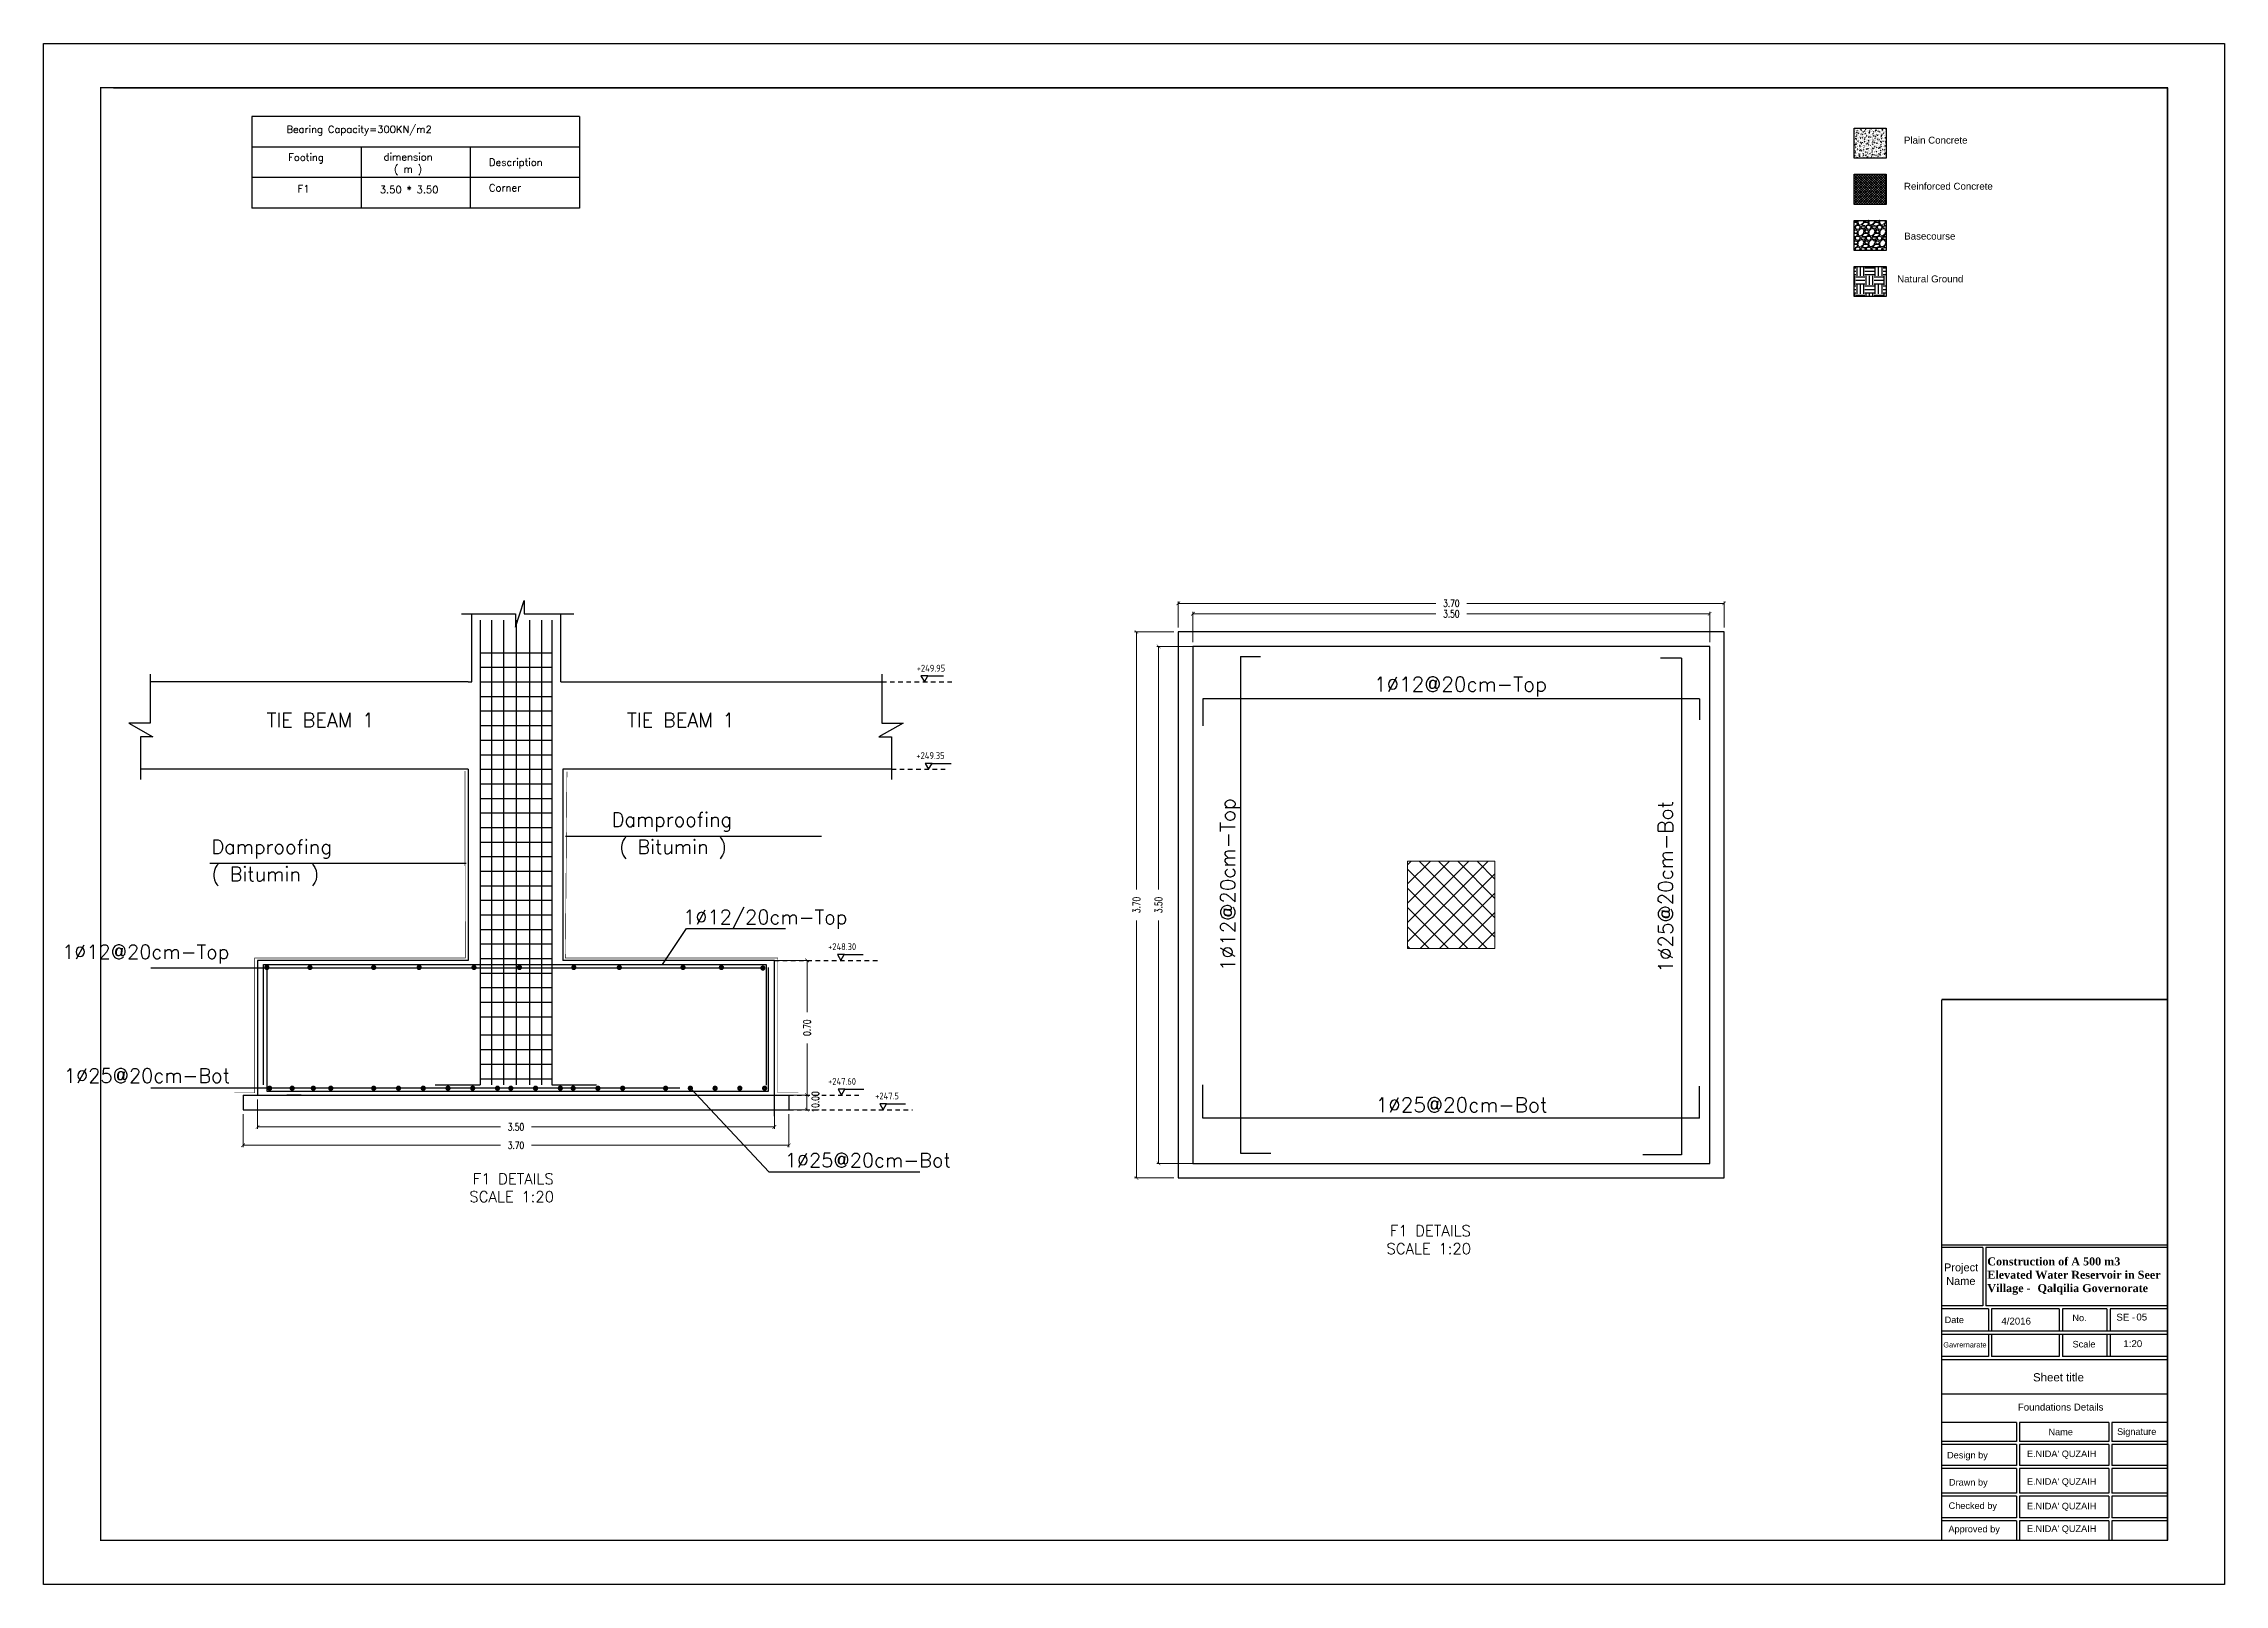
# Model space of a CAD drawing. Extents: x 166525 to 167198, y 178739 to 179747.
# Drawn here: x 167047.2 to 167107.1, y 179354 to 179396.3 of the extents above; entities that cross this region are included whole.
import ezdxf

# ---------------------------------------------------------------- set-up
doc = ezdxf.new("R2010")
doc.units = 0
doc.header["$MEASUREMENT"] = 0
for name, pattern in [('AUSGEZOGEN', [0]), ('HIDDEN2', [0.1875, 0.125, -0.0625]), ('STRICHPUNKT2', [0.7, 0.4, -0.15, 0, -0.15]), ('VONLAYER', [0])]:
    doc.linetypes.add(name, pattern=pattern)
doc.layers.get('0').update_dxf_attribs({"linetype": 'CONTINUOUS'})
doc.layers.get('DEFPOINTS').update_dxf_attribs({"linetype": 'CONTINUOUS'})
for name, color, linetype in [('000FRAME', 7, 'CONTINUOUS'), ('006COL', 5, 'CONTINUOUS'), ('007HATH', 8, 'CONTINUOUS'), ('BEAM-DIM', 4, 'CONTINUOUS'), ('BEAM-REIN', 2, 'CONTINUOUS'), ('blinding', 1, 'CONTINUOUS'), ('COVER', 7, 'CONTINUOUS'), ('EBENE0', 7, 'AUSGEZOGEN'), ('found', 6, 'CONTINUOUS'), ('HATSH', 252, 'CONTINUOUS'), ('Line 1', 2, 'CONTINUOUS'), ('MHATCH', 8, 'CONTINUOUS'), ('outdim', 42, 'CONTINUOUS'), ('rebar call line', 8, 'CONTINUOUS'), ('REBARS', 2, 'CONTINUOUS'), ('Reinforcement', 10, 'CONTINUOUS'), ('TEXT', 7, 'CONTINUOUS'), ('TXT', 6, 'CONTINUOUS')]:
    doc.layers.add(name, color=color, linetype=linetype)
doc.layers.add('BEAM', color=6, linetype='CONTINUOUS', lineweight=13)
doc.layers.add('Frame-PW - KA_FRAME', color=7, linetype='CONTINUOUS', lineweight=80)
doc.styles.add('DIM', font='simplex.shx', dxfattribs={"width": 0.75})
doc.styles.add('ISO8', font='iso8')
doc.styles.add('ROMAND10', font='ROMAND.shx', dxfattribs={"height": 0.2})
doc.styles.add('ROMANS', font='romans.shx')
doc.dimstyles.new('MUTASIM', dxfattribs={"dimscale": 0.9995, "dimtxt": 0.2, "dimasz": 0.1, "dimexe": 0.05, "dimexo": 0.12, "dimgap": 0.05, "dimtad": 0, "dimzin": 0, "dimdsep": 46, "dimtxsty": 'DIM', "dimblk": 'ARCHTICK', "dimcen": 0.09, "dimclrd": 35, "dimclre": 33, "dimclrt": 256, "dimazin": 0, "dimtfac": 1, "dimtofl": 0, "dimtmove": 1, "dimatfit": 3, "dimfxl": 0.18, "dimtolj": 1, "dimtzin": 0, "dimlwd": 13, "dimlwe": 9, "dimarcsym": 0})

msp = doc.modelspace()

# ---------------------------------------------------------------- texts
at = {"color": 7, "insert": (167100.63476, 179362.93277), "char_height": 0.2, "width": 4.930876, "attachment_point": 1}
msp.add_mtext('{\\fTimes New Roman|b1|i0|c0|p18;\\H1.1x;\\C256;Construction of A 500 m3 Elevated Water Reservoir in Seer Village - \\H1.2845x; \\H0.77854x;Qalqilia Governorate\\H1.1896x; }', dxfattribs=at)
at = {"layer": 'BEAM-DIM', "style": 'ROMANS'}
for s, height, p in [('1%%C12@20cm-Top', 0.4035385, (167083.78206, 179378.47464)), ('TIE BEAM 1', 0.39, (167053.35547, 179377.4975)), ('TIE BEAM 1', 0.39, (167063.25882, 179377.4975)), ('Damproofing', 0.39, (167062.83526, 179374.76397)), ('Damproofing', 0.39, (167051.8382, 179374.0159)), ('( Bitumin )', 0.39, (167063.03955, 179374.01534)), ('( Bitumin )', 0.39, (167051.8382, 179373.26727)), ('1%%C12/20cm-Top', 0.39, (167064.79963, 179372.08701)), ('1%%C12@20cm-Top', 0.39, (167047.73461, 179371.13192)), ('1%%C25@20cm-Bot', 0.39, (167047.78561, 179367.73068)), ('1%%C25@20cm-Bot', 0.4035385, (167083.82843, 179366.92027)), ('1%%C25@20cm-Bot', 0.39, (167067.5913, 179365.40957))]:
    msp.add_text(s, height=height, dxfattribs=at).set_placement(p)
for s, p in [('1%%C12@20cm-Top', (167079.96674, 179370.79621)), ('1%%C25@20cm-Bot', (167091.9987, 179370.75137))]:
    msp.add_text(s, height=0.4035385, rotation=90, dxfattribs=at).set_placement(p)
at = {"layer": 'EBENE0', "color": 3, "style": 'ISO8'}
for s, p in [('+249.95', (167071.21881, 179379.02311)), ('+249.35', (167071.20841, 179376.62311)), ('+248.30', (167068.78294, 179371.37311)), ('+247.60', (167068.78243, 179367.67311)), ('+247.5', (167070.07723, 179367.27311))]:
    msp.add_text(s, height=0.189, dxfattribs=at).set_placement(p)
at = {"layer": 'outdim', "char_height": 0.2, "style": 'ROMAND10'}
for s, insert, width, attachment_point in [('Bearing Capacity=300KN/m2', (167053.90053, 179394.01962), 5.225223, 1), ('Footing', (167054.43825, 179393.25229), 0.7386111, 2), ('dimension ( m )', (167057.24378, 179393.26181), 1.5400199, 2), ('Description', (167059.4668, 179393.11418), 0.5137929, 1), ('F1', (167054.20843, 179392.38805), 0.5137929, 1), ('3.50 * 3.50', (167056.4668, 179392.36328), 2.1328714, 1), ('Corner', (167059.4668, 179392.41409), 0.5137929, 1)]:
    msp.add_mtext(s, dxfattribs=dict(at, insert=insert, width=width, attachment_point=attachment_point))
at = {"layer": 'TEXT', "style": 'ROMANS'}
for s, p in [('SCALE 1:20', (167058.92546, 179364.44969, 232.5)), ('F1 DETAILS', (167059.02067, 179364.94161, 223.2)), ('F1 DETAILS', (167084.22062, 179363.51389, 223.2)), ('SCALE 1:20', (167084.12541, 179363.02197, 232.5))]:
    msp.add_text(s, height=0.3, dxfattribs=at).set_placement(p)
at = {"layer": 'TXT', "color": 7}
for s, insert, char_height, width, attachment_point in [('{\\fArial|b0|i0|c0|p34;Plain Concrete}', (167099.21813, 179393.71751), 0.1904466, 2.9052944, 2), ('{\\fArial|b0|i0|c0|p34;Reinforced Concrete}', (167099.56591, 179392.45209), 0.1904466, 2.9052944, 2), ('{\\fArial|b0|i0|c0|p34;Basecourse }', (167099.0558, 179391.08163), 0.1904466, 2.9052944, 2), ('{\\fArial|b0|i0|c0|p34;Natural Ground}', (167099.06758, 179389.90623), 0.1904466, 2.9052944, 2), ('{\\fArial|b0|i0|c0|p34;Project }', (167100.38519, 179362.76714), 0.2162446, 0.9779129, 3), ('{\\fArial|b0|i0|c0|p34;Name}', (167100.30997, 179362.39428), 0.2162446, 0.8023905, 3), ('{\\fArial|b0|i0|c0|p34;Date}', (167099.99418, 179361.30857), 0.1802039, 2.4656722, 3), ('{\\fArial|b0|i0|c0|p34;4/2016}', (167101.83517, 179361.2781), 0.1904466, 2.6058199, 3), ('{\\fArial|b0|i0|c0|p34;No.}', (167103.36506, 179361.36236), 0.1802039, 2.4656722, 3), ('\\A1;{\\fArial|b0|i0|c0|p34;SE -}', (167104.69981, 179361.38534), 0.1904466, 2.6058199, 3), ('\\A1;{\\fArial|b0|i0|c0|p34;05}', (167105.02748, 179361.39044), 0.1904466, 2.6058199, 3), ('{\\fArial|b0|i0|c178|p34;Gavrernarate}', (167100.61363, 179360.60338), 0.1441631, 1.9725377, 3), ('{\\fArial|b0|i0|c0|p34;Scale}', (167103.60637, 179360.6394), 0.1802039, 2.4656722, 3), ('{\\fArial|b0|i0|c0|p34;1:20}', (167104.89232, 179360.65876), 0.1904466, 2.6058199, 3), ('{\\fArial|b0|i0|c0|p34;Sheet title}', (167101.8918, 179359.75217), 0.2252548, 3.0820902, 1), ('{\\fArial|b0|i0|c0|p34;Foundations Details}', (167102.65002, 179358.91654), 0.1904466, 2.9052944, 2), ('{\\fArial|b0|i0|c0|p34;Name}', (167102.98751, 179358.22848), 0.1802039, 2.4656722, 3), ('{\\fArial|b0|i0|c0|p34;Signature}', (167105.27914, 179358.23846), 0.1802039, 2.4656722, 3), ('{\\fArial|b0|i0|c0|p34;Design by}', (167100.64917, 179357.59123), 0.1802039, 1.1130295, 3), ("{\\fArial|b0|i0|c0|p34;E.NIDA' QUZAIH}", (167103.63214, 179357.62751), 0.1802039, 2.1409455, 3), ('{\\fArial|b0|i0|c0|p34;Drawn by}', (167100.64557, 179356.84493), 0.1802039, 1.1094247, 3), ("{\\fArial|b0|i0|c0|p34;E.NIDA' QUZAIH}", (167103.63214, 179356.86623), 0.1802039, 2.1409455, 3), ('{\\fArial|b0|i0|c0|p34;Checked by}', (167100.90067, 179356.20278), 0.1802039, 1.3645265, 3), ("{\\fArial|b0|i0|c0|p34;E.NIDA' QUZAIH}", (167103.63214, 179356.19239), 0.1802039, 2.1409455, 3), ('{\\fArial|b0|i0|c0|p34;Approved by}', (167100.98046, 179355.56129), 0.1802039, 1.4443199, 3), ("{\\fArial|b0|i0|c0|p34;E.NIDA' QUZAIH}", (167103.63214, 179355.57159), 0.1802039, 2.1409455, 3)]:
    msp.add_mtext(s, dxfattribs=dict(at, insert=insert, char_height=char_height, width=width, attachment_point=attachment_point))

# ---------------------------------------------------------------- blocks, each defined once
blk = doc.blocks.new('_ARCHTICK')
at = {"color": 0, "linetype": 'ByBlock', "const_width": 0.15}
blk.add_lwpolyline([(-0.5, -0.5), (0.5, 0.5)], dxfattribs=at)
blk = doc.blocks.new('*D1781')
at = {"layer": 'BEAM', "color": 33, "lineweight": 9, "transparency": 16777216}
for p, q in [((167078.807, 179379.835), (167078.807, 179380.663)), ((167093.007, 179379.835), (167093.007, 179380.663))]:
    blk.add_line(p, q, dxfattribs=at)
at = {"layer": 'BEAM', "color": 35, "lineweight": 13, "transparency": 16777216}
for p, q in [((167078.807, 179380.613), (167085.479, 179380.613)), ((167093.007, 179380.613), (167086.335, 179380.613))]:
    blk.add_line(p, q, dxfattribs=at)
at = {"layer": 'DEFPOINTS', "color": 0, "transparency": 16777216}
for p in [(167093.007, 179380.613), (167078.807, 179379.715), (167093.007, 179379.715)]:
    blk.add_point(p, dxfattribs=at)
at = {"layer": 'BEAM', "color": 35, "lineweight": 13, "transparency": 16777216, "xscale": 0.09995000000000001, "yscale": 0.09995000000000001, "zscale": 0.09995000000000001, "rotation": 180}
blk.add_blockref('_ARCHTICK', (167078.807, 179380.613), dxfattribs=at)
at = {"layer": 'BEAM', "color": 35, "lineweight": 13, "transparency": 16777216, "xscale": 0.09995000000000001, "yscale": 0.09995000000000001, "zscale": 0.09995000000000001}
blk.add_blockref('_ARCHTICK', (167093.007, 179380.613), dxfattribs=at)
at = {"layer": 'BEAM', "transparency": 16777216, "insert": (167085.907, 179380.613), "char_height": 0.1999, "attachment_point": 5, "style": 'DIM'}
blk.add_mtext('\\A1;3.50', dxfattribs=at)
blk = doc.blocks.new('*D1782')
at = {"layer": 'BEAM', "color": 33, "lineweight": 9, "transparency": 16777216}
for p, q in [((167078.407, 179380.235), (167078.407, 179380.949)), ((167093.407, 179380.235), (167093.407, 179380.949))]:
    blk.add_line(p, q, dxfattribs=at)
at = {"layer": 'BEAM', "color": 35, "lineweight": 13, "transparency": 16777216}
for p, q in [((167078.407, 179380.899), (167085.479, 179380.899)), ((167093.407, 179380.899), (167086.335, 179380.899))]:
    blk.add_line(p, q, dxfattribs=at)
at = {"layer": 'DEFPOINTS', "color": 0, "transparency": 16777216}
for p in [(167093.407, 179380.899), (167078.407, 179380.115), (167093.407, 179380.115)]:
    blk.add_point(p, dxfattribs=at)
at = {"layer": 'BEAM', "color": 35, "lineweight": 13, "transparency": 16777216, "xscale": 0.09995000000000001, "yscale": 0.09995000000000001, "zscale": 0.09995000000000001, "rotation": 180}
blk.add_blockref('_ARCHTICK', (167078.407, 179380.899), dxfattribs=at)
at = {"layer": 'BEAM', "color": 35, "lineweight": 13, "transparency": 16777216, "xscale": 0.09995000000000001, "yscale": 0.09995000000000001, "zscale": 0.09995000000000001}
blk.add_blockref('_ARCHTICK', (167093.407, 179380.899), dxfattribs=at)
at = {"layer": 'BEAM', "transparency": 16777216, "insert": (167085.907, 179380.899), "char_height": 0.1999, "attachment_point": 5, "style": 'DIM'}
blk.add_mtext('\\A1;3.70', dxfattribs=at)
blk = doc.blocks.new('*D1783')
at = {"layer": 'BEAM', "color": 33, "lineweight": 9, "transparency": 16777216}
for p, q in [((167078.287, 179380.115), (167077.206, 179380.115)), ((167078.287, 179365.115), (167077.206, 179365.115))]:
    blk.add_line(p, q, dxfattribs=at)
at = {"layer": 'BEAM', "color": 35, "lineweight": 13, "transparency": 16777216}
for p, q in [((167077.256, 179380.115), (167077.256, 179373.043)), ((167077.256, 179365.115), (167077.256, 179372.186))]:
    blk.add_line(p, q, dxfattribs=at)
at = {"layer": 'DEFPOINTS', "color": 0, "transparency": 16777216}
for p in [(167077.256, 179380.115), (167078.407, 179380.115), (167078.407, 179365.115)]:
    blk.add_point(p, dxfattribs=at)
at = {"layer": 'BEAM', "color": 35, "lineweight": 13, "transparency": 16777216, "xscale": 0.09995000000000001, "yscale": 0.09995000000000001, "zscale": 0.09995000000000001}
for p, rotation in [((167077.256, 179380.115), 90), ((167077.256, 179365.115), 270)]:
    blk.add_blockref('_ARCHTICK', p, dxfattribs=dict(at, rotation=rotation))
at = {"layer": 'BEAM', "transparency": 16777216, "insert": (167077.256, 179372.615), "char_height": 0.1999, "attachment_point": 5, "rotation": 90, "style": 'DIM'}
blk.add_mtext('\\A1;3.70', dxfattribs=at)
blk = doc.blocks.new('*D1584')
at = {"layer": 'BEAM', "color": 33, "lineweight": 9, "transparency": 16777216}
for p, q in [((167053.107, 179367.271), (167053.107, 179366.466)), ((167067.307, 179367.271), (167067.307, 179366.466))]:
    blk.add_line(p, q, dxfattribs=at)
at = {"layer": 'BEAM', "color": 35, "lineweight": 13, "transparency": 16777216}
for p, q in [((167053.107, 179366.516), (167059.779, 179366.516)), ((167067.307, 179366.516), (167060.636, 179366.516))]:
    blk.add_line(p, q, dxfattribs=at)
at = {"layer": 'DEFPOINTS', "color": 0, "transparency": 16777216}
for p in [(167053.107, 179367.391), (167067.307, 179367.391), (167067.307, 179366.516)]:
    blk.add_point(p, dxfattribs=at)
at = {"layer": 'BEAM', "color": 35, "lineweight": 13, "transparency": 16777216, "xscale": 0.09995000000000001, "yscale": 0.09995000000000001, "zscale": 0.09995000000000001, "rotation": 180}
blk.add_blockref('_ARCHTICK', (167053.107, 179366.516), dxfattribs=at)
at = {"layer": 'BEAM', "color": 35, "lineweight": 13, "transparency": 16777216, "xscale": 0.09995000000000001, "yscale": 0.09995000000000001, "zscale": 0.09995000000000001}
blk.add_blockref('_ARCHTICK', (167067.307, 179366.516), dxfattribs=at)
at = {"layer": 'BEAM', "transparency": 16777216, "insert": (167060.207, 179366.516), "char_height": 0.1999, "attachment_point": 5, "style": 'DIM'}
blk.add_mtext('\\A1;3.50', dxfattribs=at)
blk = doc.blocks.new('*D1784')
at = {"layer": 'BEAM', "color": 33, "lineweight": 9, "transparency": 16777216}
for p, q in [((167052.707, 179366.871), (167052.707, 179365.962)), ((167067.707, 179366.871), (167067.707, 179365.962))]:
    blk.add_line(p, q, dxfattribs=at)
at = {"layer": 'BEAM', "color": 35, "lineweight": 13, "transparency": 16777216}
for p, q in [((167052.707, 179366.012), (167059.779, 179366.012)), ((167067.707, 179366.012), (167060.636, 179366.012))]:
    blk.add_line(p, q, dxfattribs=at)
at = {"layer": 'DEFPOINTS', "color": 0, "transparency": 16777216}
for p in [(167052.707, 179366.991), (167067.707, 179366.991), (167067.707, 179366.012)]:
    blk.add_point(p, dxfattribs=at)
at = {"layer": 'BEAM', "color": 35, "lineweight": 13, "transparency": 16777216, "xscale": 0.09995000000000001, "yscale": 0.09995000000000001, "zscale": 0.09995000000000001, "rotation": 180}
blk.add_blockref('_ARCHTICK', (167052.707, 179366.012), dxfattribs=at)
at = {"layer": 'BEAM', "color": 35, "lineweight": 13, "transparency": 16777216, "xscale": 0.09995000000000001, "yscale": 0.09995000000000001, "zscale": 0.09995000000000001}
blk.add_blockref('_ARCHTICK', (167067.707, 179366.012), dxfattribs=at)
at = {"layer": 'BEAM', "transparency": 16777216, "insert": (167060.207, 179366.012), "char_height": 0.1999, "attachment_point": 5, "style": 'DIM'}
blk.add_mtext('\\A1;3.70', dxfattribs=at)
blk = doc.blocks.new('*D1785')
at = {"layer": 'BEAM', "color": 33, "lineweight": 9, "transparency": 16777216}
for p, q in [((167067.827, 179367.391), (167068.25, 179367.391)), ((167067.827, 179366.991), (167068.25, 179366.991))]:
    blk.add_line(p, q, dxfattribs=at)
at = {"layer": 'BEAM', "color": 35, "lineweight": 13, "transparency": 16777216}
blk.add_line((167068.2, 179366.991), (167068.2, 179367.391), dxfattribs=at)
at = {"layer": 'DEFPOINTS', "color": 0, "transparency": 16777216}
for p in [(167067.707, 179367.391), (167068.2, 179367.391), (167067.707, 179366.991)]:
    blk.add_point(p, dxfattribs=at)
at = {"layer": 'BEAM', "color": 35, "lineweight": 13, "transparency": 16777216, "xscale": 0.09995000000000001, "yscale": 0.09995000000000001, "zscale": 0.09995000000000001}
for p, rotation in [((167068.2, 179367.391), 90), ((167068.2, 179366.991), 270)]:
    blk.add_blockref('_ARCHTICK', p, dxfattribs=dict(at, rotation=rotation))
at = {"layer": 'BEAM', "transparency": 16777216, "insert": (167068.434, 179367.204), "char_height": 0.1999, "attachment_point": 5, "rotation": 90, "style": 'DIM'}
blk.add_mtext('\\A1;10.00', dxfattribs=at)
blk = doc.blocks.new('*D1585')
at = {"layer": 'BEAM', "color": 33, "lineweight": 9, "transparency": 16777216}
for p, q in [((167079.152, 179379.715), (167077.815, 179379.715)), ((167079.152, 179365.515), (167077.815, 179365.515))]:
    blk.add_line(p, q, dxfattribs=at)
at = {"layer": 'BEAM', "color": 35, "lineweight": 13, "transparency": 16777216}
for p, q in [((167077.865, 179379.715), (167077.865, 179373.043)), ((167077.865, 179365.515), (167077.865, 179372.186))]:
    blk.add_line(p, q, dxfattribs=at)
at = {"layer": 'DEFPOINTS', "color": 0, "transparency": 16777216}
for p in [(167077.865, 179379.715), (167079.272, 179379.715), (167079.272, 179365.515)]:
    blk.add_point(p, dxfattribs=at)
at = {"layer": 'BEAM', "color": 35, "lineweight": 13, "transparency": 16777216, "xscale": 0.09995000000000001, "yscale": 0.09995000000000001, "zscale": 0.09995000000000001}
for p, rotation in [((167077.865, 179379.715), 90), ((167077.865, 179365.515), 270)]:
    blk.add_blockref('_ARCHTICK', p, dxfattribs=dict(at, rotation=rotation))
at = {"layer": 'BEAM', "transparency": 16777216, "insert": (167077.865, 179372.615), "char_height": 0.1999, "attachment_point": 5, "rotation": 90, "style": 'DIM'}
blk.add_mtext('\\A1;3.50', dxfattribs=at)
blk = doc.blocks.new('*D1586')
at = {"layer": 'BEAM', "color": 33, "lineweight": 9, "transparency": 16777216}
for p, q in [((167067.432, 179371.091), (167068.255, 179371.091)), ((167067.032, 179367.391), (167068.255, 179367.391))]:
    blk.add_line(p, q, dxfattribs=at)
at = {"layer": 'BEAM', "color": 35, "lineweight": 13, "transparency": 16777216}
for p, q in [((167068.205, 179371.091), (167068.205, 179369.669)), ((167068.205, 179367.391), (167068.205, 179368.812))]:
    blk.add_line(p, q, dxfattribs=at)
at = {"layer": 'DEFPOINTS', "color": 0, "transparency": 16777216}
for p in [(167067.312, 179371.091), (167068.205, 179371.091), (167066.912, 179367.391)]:
    blk.add_point(p, dxfattribs=at)
at = {"layer": 'BEAM', "color": 35, "lineweight": 13, "transparency": 16777216, "xscale": 0.09995000000000001, "yscale": 0.09995000000000001, "zscale": 0.09995000000000001}
for p, rotation in [((167068.205, 179371.091), 90), ((167068.205, 179367.391), 270)]:
    blk.add_blockref('_ARCHTICK', p, dxfattribs=dict(at, rotation=rotation))
at = {"layer": 'BEAM', "transparency": 16777216, "insert": (167068.205, 179369.241), "char_height": 0.1999, "attachment_point": 5, "rotation": 90, "style": 'DIM'}
blk.add_mtext('\\A1;0.70', dxfattribs=at)

# ---------------------------------------------------------------- dimensions: what is measured, and where the dimension line sits
at = {"layer": 'BEAM'}
for base, p1, p2, text, picture, middle in [((167093.40711, 179380.89884), (167078.40711, 179380.11465), (167093.40711, 179380.11465), '3.70', '*D1782', (167085.90711, 179380.89884)), ((167093.00711, 179380.61343), (167078.80711, 179379.71465), (167093.00711, 179379.71465), '3.50', '*D1781', (167085.90711, 179380.61343)), ((167067.30716, 179366.51557), (167053.10716, 179367.39055), (167067.30716, 179367.39055), '3.50', '*D1584', (167060.20716, 179366.51557)), ((167067.70716, 179366.01153), (167052.70716, 179366.99055), (167067.70716, 179366.99055), '3.70', '*D1784', (167060.20716, 179366.01153))]:
    dim = msp.add_linear_dim(base=base, p1=p1, p2=p2, text=text, dimstyle='MUTASIM', override={"dimgap": 0.2, "dimlfac": 25}, dxfattribs=at)
    dim.commit()
    dim.dimension.update_dxf_attribs({"geometry": picture, "text_midpoint": middle})
for base, p1, p2, text, picture, middle in [((167077.25553, 179380.11465), (167078.40711, 179365.11465), (167078.40711, 179380.11465), '3.70', '*D1783', (167077.25553, 179372.61465)), ((167077.8649, 179379.71465), (167079.27238, 179365.51465), (167079.27238, 179379.71465), '3.50', '*D1585', (167077.8649, 179372.61465)), ((167068.20487, 179371.09055), (167066.91193, 179367.39055), (167067.31193, 179371.09055), '0.70', '*D1586', (167068.20487, 179369.24055))]:
    dim = msp.add_linear_dim(base=base, p1=p1, p2=p2, angle=90, text=text, dimstyle='MUTASIM', override={"dimgap": 0.2, "dimlfac": 25}, dxfattribs=at)
    dim.commit()
    dim.dimension.update_dxf_attribs({"geometry": picture, "text_midpoint": middle})
dim = msp.add_linear_dim(base=(167068.2001, 179367.39055), p1=(167067.70716, 179366.99055), p2=(167067.70716, 179367.39055), angle=90, dimstyle='MUTASIM', override={"dimgap": 0.2, "dimlfac": 25}, dxfattribs=at)
dim.commit()
dim.dimension.update_dxf_attribs({"geometry": '*D1785', "text_midpoint": (167068.43423, 179367.204), "dimtype": 160})

# ---------------------------------------------------------------- hatches: boundary and pattern name
at = {"linetype": 'Continuous'}
h = msp.add_hatch(dxfattribs=at)
h.set_pattern_fill('EARTH', color=8, style=0)
h.set_pattern_definition([(0, (430.27345, 140.92972), (0.25, 0.25), [0.25, -0.25]), (0, (430.27345, 141.02347), (0.25, 0.25), [0.25, -0.25]), (0, (430.27345, 141.11722), (0.25, 0.25), [0.25, -0.25]), (90, (430.3047, 141.14847), (-0.25, 0.25), [0.25, -0.25]), (90, (430.39845, 141.14847), (-0.25, 0.25), [0.25, -0.25]), (90, (430.4922, 141.14847), (-0.25, 0.25), [0.25, -0.25])])
h.paths.add_polyline_path([(167097.8555, 179390.15453), (167096.97314, 179390.15453), (167096.97314, 179389.32787), (167097.8555, 179389.32787)])
at = {"layer": '006COL'}
h = msp.add_hatch(dxfattribs=at)
h.set_pattern_fill('ANSI37', color=8, scale=0.38995, angle=90, style=0)
h.set_pattern_definition([(135, (166966.49689, 179271.322725), (-0.034467066, -0.034467066), []), (225, (166966.49689, 179271.322725), (0.034467066, -0.034467066), [])])
h.paths.add_polyline_path([(167096.97314, 179392.68536), (167096.97314, 179391.8587), (167097.8555, 179391.8587), (167097.8555, 179392.68536)])
at = {"layer": '007HATH'}
h = msp.add_hatch(dxfattribs=at)
h.set_pattern_fill('AR-CONC', color=8, scale=0.015598, angle=270, style=0)
h.set_pattern_definition([(320, (166970.36789, 179270.5696), (-0.009788086, -0.11187834), [0.01169851, -0.12868361]), (265, (166970.36789, 179270.5696), (0.11732703, 0.02164245), [0.00935881, -0.10294689]), (10.451444, (166970.36707, 179270.56028), (0.10753894, -0.09023589), [0.009942204, -0.10936424]), (316.1842, (166970.39909, 179270.5696), (-0.02581772, -0.16646845), [0.01754777, -0.19302542]), (6.63564, (166970.39694, 179270.55573), (0.15194315, -0.1457887), [0.01491331, -0.16404645]), (261.18416, (166970.39909, 179270.5696), (0.15194315, -0.1457887), [0.01403821, -0.15442033]), (291, (166970.39129, 179270.554), (-0.06280055, -0.09310564), [0.01169851, -0.12868361]), (236, (166970.39129, 179270.554), (0.113109, -0.03795236), [0.00935881, -0.10294689]), (341.451445, (166970.38605, 179270.54624), (0.05030845, -0.131058), [0.0099422, -0.10936424]), (307.5, (166970.36789, 179270.5696), (0.051924828, -0.001896696), [0, -0.101699048, 0, -0.10450669, 0, -0.10333684]), (277.5, (166970.36789, 179270.5696), (0.061520392, -0.041033622), [0, -0.059584411, 0, -0.099359346, 0, -0.039384984]), (237.5, (166970.36789, 179270.604383), (-0.003518112, -0.083265695), [0, -0.038995034, 0, -0.121664505, 0, -0.16143944]), (227.5, (166970.36789, 179270.61998), (0.01561439, -0.090965457), [0, -0.050693544, 0, -0.08079771, 0, -0.1146454])])
h.paths.add_polyline_path([(167097.8555, 179393.95078), (167096.97314, 179393.95078), (167096.97314, 179393.12412), (167097.8555, 179393.12412)])
at = {"layer": 'HATSH'}
h = msp.add_hatch(dxfattribs=at)
h.set_pattern_fill('ANSI37', color=256, scale=3, style=0)
h.set_pattern_definition([(45, (143416.54605, 183684.71392), (-0.265165043, 0.265165043), []), (135, (143416.54605, 183684.71392), (-0.265165043, -0.265165043), [])])
h.paths.add_polyline_path([(167087.10711, 179371.41465), (167087.10711, 179373.81465), (167084.70711, 179373.81465), (167084.70711, 179371.41465)])
at = {"layer": 'Line 1', "linetype": 'Continuous'}
h = msp.add_hatch(dxfattribs=at)
h.set_pattern_fill('GRAVEL', color=8, scale=0.3, style=0)
h.set_pattern_definition([(228.012787504, (430.489452, 141.229722), (-2.4, -2.7), [0.0403608, -3.99572641412]), (184.969740728, (430.462452, 141.199722), (3.6, 0.3), [0.0692604, -6.85677742837]), (132.510447078, (430.393452, 141.193722), (3, -3.3), [0.0488364, -4.83480977883]), (267.273689006, (430.276452, 141.118722), (0.3, 6), [0.0630714, -6.2440674125]), (292.833654178, (430.273452, 141.055722), (-1.5, 3.6), [0.0618465, -6.12281193843]), (357.273689006, (430.297452, 140.998722), (-6, 0.3), [0.0630714, -6.2440674125]), (37.6942404667, (430.360452, 140.995722), (-3.9, -3), [0.0834087, -8.25745456467]), (72.255328375, (430.426452, 141.046722), (2.1, 6.6), [0.0787464, -7.79589644904]), (121.429565615, (430.450452, 141.121722), (-2.4, 3.9), [0.063285, -6.26522193292]), (175.236358309, (430.417452, 141.175722), (3.3, -0.3), [0.0722496, -3.54022877364]), (222.397437798, (430.345452, 141.181722), (-3.6, -3.3), [0.0934344, -9.25001250144]), (138.814074834, (430.573452, 141.115722), (-2.1, 1.8), [0.0318903, -3.15715344382]), (171.46923439, (430.549452, 141.136722), (3.9, -0.6), [0.0606711, -6.00645342485]), (225, (430.48945, 141.14572), (-3e-17, -0.3), [0.0424263, -0.3818377687]), (203.198590514, (430.468452, 141.18172), (1.5, 0.6), [0.0228474, -2.26188453176]), (291.801409486, (430.44745, 141.17272), (-0.3, 0.9), [0.0323109, -1.58323854214]), (30.963756532, (430.45945, 141.14272), (0.9, 0.6), [0.0524787, -1.69680686845]), (161.565051177, (430.50445, 141.16972), (0.6, -0.3), [0.0379473, -0.91073599805]), (16.389540334, (430.273452, 141.172722), (3, 0.9), [0.05316, -5.262853544]), (70.346175942, (430.324452, 141.187722), (-1.2000000000004, -3.300000000001), [0.0445983, -4.4152223242]), (293.198590514, (430.504452, 141.22972), (-0.6, 1.5), [0.0456945, -2.23903743176]), (343.610459666, (430.522452, 141.187722), (-3, 0.9), [0.05316, -5.262853544]), (339.44395478, (430.273452, 140.98672), (-1.5, 0.6), [0.051264, -2.5119371236]), (294.775140569, (430.321452, 140.968722), (-1.5, 3.3), [0.0429534, -4.252392919]), (66.801409486, (430.507452, 140.92972), (0.6, 1.5), [0.0456945, -2.23903743176]), (17.354024636, (430.525452, 140.971722), (-3.9, -1.2), [0.0502893, -4.97862708427]), (69.44395478, (430.360452, 140.92972), (-0.6, -1.5), [0.025632, -2.5375691236]), (101.309932474, (430.48945, 140.92972), (-0.3, 1.2), [0.015297, -1.51440885408]), (165.963756532, (430.48645, 140.94472), (0.9, -0.3), [0.0618465, -1.1750851877]), (186.009005957, (430.426452, 140.959722), (3, 0.3), [0.057315, -5.67417695236]), (303.690067526, (430.45945, 141.11572), (-0.3, 0.6), [0.0432666, -1.03839878264]), (353.157226587, (430.483452, 141.079722), (5.1, -0.6), [0.0755382, -7.4782687872]), (60.945395901, (430.558452, 141.070722), (-1.2, -2.1), [0.0308868, -3.0578022423]), (90, (430.57345, 141.09772), (-0.3, 0.3), [0.018, -0.282]), (120.256437164, (430.420452, 140.968722), (1.2, -2.1), [0.0416772, -4.12605599683]), (48.012787504, (430.399452, 141.004722), (2.4, 2.7), [0.0807216, -3.95536561412]), (0, (430.45345, 141.06472), (0.3, 0.3), [0.078, -0.222]), (325.304846469, (430.531452, 141.064722), (3, -2.1), [0.0474342, -4.69598229025]), (254.054604099, (430.570452, 141.03772), (-0.3, -1.2), [0.0436806, -2.1403523668]), (207.645975364, (430.558452, 140.995722), (-5.7, -3), [0.0711195, -7.04084225468]), (175.42607874, (430.495452, 140.962722), (-3.9, 0.3), [0.0752397, -7.4487220224])])
h.paths.add_polyline_path([(167097.8555, 179391.41994), (167096.97314, 179391.41994), (167096.97314, 179390.59329), (167097.8555, 179390.59329)])

# ---------------------------------------------------------------- linework, layer by layer
for p, q in [((167050.15324, 179378.9563), (167050.15324, 179377.6088)), ((167070.26109, 179378.9563), (167070.26109, 179377.6088)), ((167050.15324, 179377.6088), (167049.56633, 179377.6088)), ((167049.56633, 179377.6088), (167050.23245, 179377.23229)), ((167070.848, 179377.6088), (167070.18188, 179377.23229)), ((167070.26109, 179377.6088), (167070.848, 179377.6088)), ((167050.23245, 179377.23229), (167049.88636, 179377.23229)), ((167049.88636, 179377.23229), (167049.88636, 179376.05841)), ((167070.18188, 179377.23229), (167070.52797, 179377.23229)), ((167070.52797, 179377.23229), (167070.52797, 179376.05841)), ((167105.58209, 179363.27353), (167099.38334, 179363.27353)), ((167100.50799, 179363.20896), (167099.38334, 179363.20896)), ((167100.50799, 179363.20896), (167100.50799, 179361.60647)), ((167105.58209, 179363.20896), (167100.59543, 179363.20896)), ((167100.59543, 179363.20896), (167100.59543, 179361.60647)), ((167100.50799, 179361.60647), (167099.38334, 179361.60647)), ((167100.66728, 179361.51902), (167099.38334, 179361.51902)), ((167105.58209, 179361.60647), (167100.59543, 179361.60647)), ((167100.66728, 179361.51902), (167100.66728, 179360.90691)), ((167102.61182, 179361.51902), (167100.75473, 179361.51902)), ((167100.75473, 179361.51902), (167100.75473, 179360.90691)), ((167102.61182, 179361.51902), (167102.61182, 179360.90691)), ((167102.69927, 179361.51902), (167102.69927, 179360.90691)), ((167103.92294, 179361.51902), (167102.69927, 179361.51902)), ((167103.92294, 179361.51902), (167103.92294, 179360.90691)), ((167105.58209, 179361.51902), (167104.01039, 179361.51902)), ((167104.01039, 179361.51902), (167104.01039, 179360.90691)), ((167105.58209, 179360.90691), (167099.38334, 179360.90691)), ((167100.66728, 179360.90691), (167099.38334, 179360.90691)), ((167105.58209, 179360.81946), (167099.38334, 179360.81946)), ((167100.66728, 179360.81946), (167099.38334, 179360.81946)), ((167100.66728, 179360.81946), (167100.66728, 179360.20735)), ((167102.61182, 179360.90691), (167100.75473, 179360.90691)), ((167102.61182, 179360.81946), (167100.75473, 179360.81946)), ((167100.75473, 179360.81946), (167100.75473, 179360.20735)), ((167102.61182, 179360.81946), (167102.61182, 179360.20735)), ((167103.92294, 179360.90691), (167102.69927, 179360.90691)), ((167103.92294, 179360.81946), (167102.69927, 179360.81946)), ((167102.69927, 179360.81946), (167102.69927, 179360.20735)), ((167103.92294, 179360.81946), (167103.92294, 179360.20735)), ((167104.01039, 179360.81946), (167104.01039, 179360.20735)), ((167100.66728, 179360.20735), (167099.38334, 179360.20735)), ((167105.58209, 179360.11991), (167099.38334, 179360.11991)), ((167102.61182, 179360.20735), (167100.75473, 179360.20735)), ((167105.58209, 179360.20735), (167102.69927, 179360.20735)), ((167105.58209, 179359.17329), (167099.38334, 179359.17329)), ((167101.43684, 179358.4022), (167099.38334, 179358.4022)), ((167101.43684, 179358.4022), (167101.43684, 179357.87753)), ((167103.97273, 179358.4022), (167101.52428, 179358.4022)), ((167101.52428, 179358.4022), (167101.52428, 179357.87753)), ((167103.97273, 179358.4022), (167103.97273, 179357.87753)), ((167105.58209, 179358.4022), (167104.06017, 179358.4022)), ((167104.06017, 179358.4022), (167104.06017, 179357.87753)), ((167101.43684, 179357.87753), (167099.38334, 179357.87753)), ((167101.43684, 179357.79009), (167099.38334, 179357.79009)), ((167101.43684, 179357.79009), (167101.43684, 179357.21857)), ((167103.97273, 179357.87753), (167101.52428, 179357.87753)), ((167103.97273, 179357.79009), (167101.52428, 179357.79009)), ((167101.52428, 179357.79009), (167101.52428, 179357.21857)), ((167103.97273, 179357.79009), (167103.97273, 179357.21857)), ((167105.58209, 179357.87753), (167104.06017, 179357.87753)), ((167105.58209, 179357.79009), (167104.06017, 179357.79009)), ((167104.06017, 179357.79009), (167104.06017, 179357.21857)), ((167101.43684, 179357.21857), (167099.38334, 179357.21857)), ((167101.43684, 179357.13113), (167099.38334, 179357.13113)), ((167101.43684, 179357.13113), (167101.43684, 179356.45729)), ((167103.97273, 179357.21857), (167101.52428, 179357.21857)), ((167103.97273, 179357.13113), (167101.52428, 179357.13113)), ((167101.52428, 179357.13113), (167101.52428, 179356.45729)), ((167103.97273, 179357.13113), (167103.97273, 179356.45729)), ((167105.58209, 179357.21857), (167104.06017, 179357.21857)), ((167105.58209, 179357.13113), (167104.06017, 179357.13113)), ((167104.06017, 179357.13113), (167104.06017, 179356.45729)), ((167101.43684, 179356.45729), (167099.38334, 179356.45729)), ((167101.43684, 179356.36984), (167099.38334, 179356.36984)), ((167101.43684, 179356.36984), (167101.43684, 179355.78345)), ((167103.97273, 179356.45729), (167101.52428, 179356.45729)), ((167103.97273, 179356.36984), (167101.52428, 179356.36984)), ((167101.52428, 179356.36984), (167101.52428, 179355.78345)), ((167103.97273, 179356.36984), (167103.97273, 179355.78345)), ((167105.58209, 179356.45729), (167104.06017, 179356.45729)), ((167105.58209, 179356.36984), (167104.06017, 179356.36984)), ((167104.06017, 179356.36984), (167104.06017, 179355.78345)), ((167101.43684, 179355.78345), (167099.38334, 179355.78345)), ((167101.43684, 179355.69601), (167099.38334, 179355.69601)), ((167101.43684, 179355.69601), (167101.43684, 179355.16265)), ((167103.97273, 179355.78345), (167101.52428, 179355.78345)), ((167101.52428, 179355.69601), (167101.52428, 179355.16265)), ((167103.97273, 179355.69601), (167101.52428, 179355.69601)), ((167103.97273, 179355.69601), (167103.97273, 179355.16265)), ((167105.58209, 179355.78345), (167104.06017, 179355.78345)), ((167104.06017, 179355.69601), (167104.06017, 179355.16265)), ((167105.58209, 179355.69601), (167104.06017, 179355.69601))]:
    msp.add_line(p, q)
at = {"color": 2, "linetype": 'STRICHPUNKT2', "const_width": 0.015}
for points in [[(167058.80402, 179376.29293), (167058.80402, 179376.29293), (167058.80402, 179376.29293), (167058.8152, 179371.15699), (167053.02845, 179371.15699), (167053.02845, 179367.45269), (167052.46834, 179367.45269), (167052.71055, 179367.45269)], [(167061.60778, 179376.27375), (167061.60778, 179376.27375), (167061.60778, 179376.27375), (167061.56562, 179371.15699), (167067.40325, 179371.15699), (167067.40325, 179367.45269), (167067.96336, 179367.45269), (167067.72116, 179367.45269)]]:
    msp.add_lwpolyline(points, dxfattribs=at)
at = {"layer": '000FRAME', "color": 7}
for points in [[(167097.8555, 179393.95078), (167097.8555, 179393.12412), (167096.97314, 179393.12412), (167096.97314, 179393.95078)], [(167097.8555, 179392.68536), (167097.8555, 179391.8587), (167096.97314, 179391.8587), (167096.97314, 179392.68536)], [(167097.8555, 179391.41994), (167097.8555, 179390.59329), (167096.97314, 179390.59329), (167096.97314, 179391.41994)], [(167097.8555, 179390.15453), (167097.8555, 179389.32787), (167096.97314, 179389.32787), (167096.97314, 179390.15453)]]:
    msp.add_lwpolyline(points, close=True, dxfattribs=at)
at = {"layer": 'BEAM'}
msp.add_lwpolyline([(167084.70711, 179373.81465), (167087.10711, 179373.81465), (167087.10711, 179371.41465), (167084.70711, 179371.41465)], close=True, dxfattribs=at)
at = {"layer": 'BEAM-REIN', "const_width": 0.0684}
for points in [[(167053.32441, 179370.89735, 1), (167053.40001, 179370.89735, 1)], [(167054.5084, 179370.89735, 1), (167054.584, 179370.89735, 1)], [(167056.2584, 179370.89735, 1), (167056.334, 179370.89735, 1)], [(167057.5084, 179370.89735, 1), (167057.584, 179370.89735, 1)], [(167059.01494, 179370.89735, 1), (167059.09054, 179370.89735, 1)], [(167060.26494, 179370.89735, 1), (167060.34054, 179370.89735, 1)], [(167061.7584, 179370.89735, 1), (167061.834, 179370.89735, 1)], [(167063.0084, 179370.89735, 1), (167063.084, 179370.89735, 1)], [(167064.7584, 179370.89735, 1), (167064.834, 179370.89735, 1)], [(167065.81425, 179370.89735, 1), (167065.88985, 179370.89735, 1)], [(167066.95396, 179370.88033, 1), (167067.02956, 179370.88033, 1)], [(167053.39982, 179367.57995, 1), (167053.47542, 179367.57995, 1)], [(167054.01988, 179367.57995, 1), (167054.09548, 179367.57995, 1)], [(167054.60064, 179367.57995, 1), (167054.67624, 179367.57995, 1)], [(167055.0811, 179367.57995, 1), (167055.1567, 179367.57995, 1)], [(167056.2611, 179367.57995, 1), (167056.3367, 179367.57995, 1)], [(167056.9411, 179367.57995, 1), (167057.0167, 179367.57995, 1)], [(167057.6211, 179367.57995, 1), (167057.6967, 179367.57995, 1)], [(167058.3011, 179367.57995, 1), (167058.3767, 179367.57995, 1)], [(167058.9811, 179367.57995, 1), (167059.0567, 179367.57995, 1)], [(167059.6611, 179367.57995, 1), (167059.7367, 179367.57995, 1)], [(167060.02764, 179367.57995, 1), (167060.10324, 179367.57995, 1)], [(167060.70764, 179367.57995, 1), (167060.78324, 179367.57995, 1)], [(167061.38764, 179367.57995, 1), (167061.46324, 179367.57995, 1)], [(167061.7411, 179367.57995, 1), (167061.8167, 179367.57995, 1)], [(167062.4211, 179367.57995, 1), (167062.4967, 179367.57995, 1)], [(167063.1011, 179367.57995, 1), (167063.1767, 179367.57995, 1)], [(167064.2811, 179367.57995, 1), (167064.3567, 179367.57995, 1)], [(167064.9611, 179367.57995, 1), (167065.0367, 179367.57995, 1)], [(167065.6411, 179367.57995, 1), (167065.7167, 179367.57995, 1)], [(167066.3211, 179367.57995, 1), (167066.3967, 179367.57995, 1)], [(167067.0011, 179367.57995, 1), (167067.0767, 179367.57995, 1)]]:
    msp.add_lwpolyline(points, format="xyb", close=True, dxfattribs=at)
at = {"layer": 'blinding'}
for p, q in [((167052.70716, 179367.39055), (167052.70716, 179366.99055)), ((167052.70716, 179367.39055), (167053.10716, 179367.39055)), ((167054.30716, 179367.39055), (167053.90716, 179367.39055)), ((167066.10716, 179367.39055), (167066.50716, 179367.39055)), ((167067.30716, 179367.39055), (167067.70716, 179367.39055)), ((167067.70716, 179367.39055), (167067.70716, 179366.99055)), ((167052.70716, 179366.99055), (167067.70716, 179366.99055))]:
    msp.add_line(p, q, dxfattribs=at)
msp.add_lwpolyline([(167078.40711, 179365.11465), (167093.40711, 179365.11465), (167093.40711, 179380.11465), (167078.40711, 179380.11465)], close=True, dxfattribs=at)
at = {"layer": 'COVER', "flags": 128}
msp.add_lwpolyline([(167047.22834, 179396.2739), (167107.14959, 179396.2739), (167107.14959, 179353.9514), (167047.22834, 179353.9514)], close=True, dxfattribs=at)
at = {"layer": 'EBENE0', "color": 8, "linetype": 'AUSGEZOGEN'}
for p, q in [((167060.19078, 179380.24413), (167060.42874, 179380.97563)), ((167060.42874, 179380.97563), (167060.42874, 179380.61231)), ((167058.7067, 179380.60988), (167060.19078, 179380.60988)), ((167060.19078, 179380.60988), (167060.19078, 179380.24413)), ((167060.42874, 179380.61231), (167061.79831, 179380.61231))]:
    msp.add_line(p, q, dxfattribs=at)
at = {"layer": 'EBENE0', "linetype": 'HIDDEN2'}
for p, q in [((167070.26109, 179378.74055), (167072.26387, 179378.74055)), ((167070.52797, 179376.34055), (167072.02831, 179376.34055)), ((167067.31193, 179371.09055), (167070.23127, 179371.09055)), ((167067.70716, 179367.39055), (167069.63295, 179367.39055)), ((167067.70716, 179366.99055), (167071.09821, 179366.99055))]:
    msp.add_line(p, q, dxfattribs=at)
at = {"layer": 'EBENE0', "color": 3, "linetype": 'AUSGEZOGEN'}
for p, q in [((167071.52302, 179378.90423), (167071.33402, 179378.90423)), ((167071.33402, 179378.90423), (167071.42852, 179378.74055)), ((167071.42852, 179378.74055), (167071.52302, 179378.90423)), ((167071.52302, 179378.90423), (167071.95637, 179378.90423)), ((167071.45169, 179376.50423), (167071.54619, 179376.34055)), ((167071.64417, 179376.50423), (167071.45517, 179376.50423)), ((167071.54619, 179376.34055), (167071.64069, 179376.50423)), ((167071.64417, 179376.50423), (167072.1608, 179376.50423)), ((167069.03972, 179371.25423), (167069.13422, 179371.09055)), ((167069.23221, 179371.25423), (167069.04321, 179371.25423)), ((167069.13422, 179371.09055), (167069.22872, 179371.25423)), ((167069.23221, 179371.25423), (167069.74883, 179371.25423)), ((167069.24519, 179367.55423), (167069.05619, 179367.55423)), ((167069.05619, 179367.55423), (167069.15069, 179367.39055)), ((167069.15069, 179367.39055), (167069.24519, 179367.55423)), ((167069.24519, 179367.55423), (167069.76182, 179367.55423)), ((167070.3915, 179367.15423), (167070.2025, 179367.15423)), ((167070.2025, 179367.15423), (167070.297, 179366.99055)), ((167070.297, 179366.99055), (167070.3915, 179367.15423)), ((167070.3915, 179367.15423), (167070.90812, 179367.15423))]:
    msp.add_line(p, q, dxfattribs=at)
at = {"layer": 'found'}
for p, q in [((167058.99048, 179378.74055), (167058.99048, 179380.60988)), ((167061.43691, 179378.74055), (167061.43691, 179380.61231)), ((167058.89048, 179378.74055), (167050.15324, 179378.74055)), ((167058.89048, 179378.74055), (167058.99048, 179378.74055)), ((167061.43691, 179378.74055), (167061.53691, 179378.74055)), ((167061.53691, 179378.74055), (167070.26109, 179378.74055)), ((167058.89048, 179376.34055), (167049.88636, 179376.34055)), ((167058.89048, 179376.34055), (167058.89048, 179371.09055)), ((167070.52797, 179376.34055), (167061.49048, 179376.34055)), ((167061.49048, 179376.34055), (167061.49048, 179371.09055)), ((167058.89048, 179371.09055), (167053.10716, 179371.09055)), ((167053.10716, 179371.09055), (167053.10716, 179367.39055)), ((167053.10716, 179371.09055), (167053.10716, 179367.39055)), ((167067.31193, 179371.09055), (167061.49048, 179371.09055)), ((167067.30716, 179367.39055), (167067.30716, 179371.09055)), ((167067.30716, 179366.81422), (167067.30716, 179371.09055)), ((167053.10716, 179367.39055), (167067.30716, 179367.39055))]:
    msp.add_line(p, q, dxfattribs=at)
msp.add_lwpolyline([(167078.80711, 179365.51465), (167093.00711, 179365.51465), (167093.00711, 179379.71465), (167078.80711, 179379.71465)], close=True, dxfattribs=at)
at = {"layer": 'Frame-PW - KA_FRAME'}
for points, const_width in [([(167105.58209, 179370.01556), (167099.38334, 179370.01556)], 0.04), ([(167099.38334, 179355.16265), (167099.38334, 179370.01556)], 0.03562)]:
    msp.add_lwpolyline(points, dxfattribs=dict(at, const_width=const_width))
at = {"layer": 'MHATCH', "const_width": 0.03562, "flags": 128}
msp.add_lwpolyline([(167048.79584, 179395.06265), (167105.58209, 179395.06265), (167105.58209, 179355.16265), (167048.79584, 179355.16265)], close=True, dxfattribs=at)
at = {"layer": 'MHATCH'}
msp.add_lwpolyline([(167049.15209, 179395.06265), (167105.58209, 179395.06265), (167105.58209, 179355.16265)], dxfattribs=at)
at = {"layer": 'outdim'}
for p, q in [((167061.953, 179394.27144), (167052.953, 179394.27144)), ((167052.953, 179394.27144), (167052.953, 179391.75288)), ((167061.953, 179394.27144), (167061.953, 179391.75288)), ((167061.953, 179393.43144), (167052.953, 179393.43144)), ((167055.953, 179393.43144), (167055.953, 179391.75288)), ((167058.953, 179393.43144), (167058.953, 179391.75288)), ((167061.953, 179392.59288), (167052.953, 179392.59288)), ((167061.953, 179391.75288), (167052.953, 179391.75288)), ((167061.953, 179391.75288), (167052.953, 179391.75288))]:
    msp.add_line(p, q, dxfattribs=at)
at = {"layer": 'rebar call line'}
for p, q in [((167061.56391, 179374.49977), (167068.60254, 179374.49977)), ((167058.8374, 179373.7517), (167051.79877, 179373.7517)), ((167064.237, 179370.97677), (167064.89251, 179371.9703)), ((167064.89251, 179371.9703), (167067.61775, 179371.9703)), ((167067.02968, 179370.88033), (167050.17651, 179370.88033)), ((167064.70869, 179367.57995), (167050.17651, 179367.57995)), ((167064.9989, 179367.57995), (167067.15421, 179365.28368)), ((167067.15421, 179365.28368), (167071.30714, 179365.28368))]:
    msp.add_line(p, q, dxfattribs=at)
at = {"layer": 'REBARS'}
for p, q in [((167059.22239, 179380.4401), (167059.22239, 179367.67552)), ((167059.53411, 179380.4401), (167059.53411, 179367.67552)), ((167059.86321, 179380.4401), (167059.86321, 179367.67552)), ((167060.21172, 179380.4401), (167060.21172, 179367.67552)), ((167060.57761, 179380.4401), (167060.57761, 179367.67552)), ((167060.90671, 179380.4401), (167060.90671, 179367.67552)), ((167061.18982, 179380.4401), (167061.18982, 179367.67552)), ((167080.11666, 179379.43675), (167080.11666, 179365.79181)), ((167080.11666, 179379.43675), (167080.664, 179379.43675)), ((167092.2284, 179379.39192), (167091.65161, 179379.39192)), ((167092.2284, 179379.39192), (167092.2284, 179365.74697)), ((167092.72921, 179378.27755), (167079.08426, 179378.27755)), ((167079.08426, 179378.27755), (167079.08426, 179377.53363)), ((167092.72921, 179378.27755), (167092.72921, 179377.70368)), ((167053.26716, 179367.67159), (167053.26716, 179370.97677)), ((167053.26716, 179370.97677), (167067.0838, 179370.97677)), ((167053.36221, 179370.86767), (167053.36221, 179367.49616)), ((167067.0838, 179370.97677), (167067.0838, 179367.6681)), ((167067.14716, 179367.49616), (167067.14716, 179370.89298)), ((167057.98269, 179367.67552), (167059.22239, 179367.67552)), ((167061.18982, 179367.67552), (167062.41644, 179367.67552)), ((167053.36221, 179367.49616), (167067.14716, 179367.49616)), ((167079.08426, 179366.75839), (167079.08426, 179367.66869)), ((167092.72921, 179366.75839), (167092.72921, 179367.63468)), ((167092.72921, 179366.75839), (167079.08426, 179366.75839)), ((167080.11666, 179365.79181), (167080.95181, 179365.79181)), ((167092.2284, 179365.74697), (167091.17288, 179365.74697))]:
    msp.add_line(p, q, dxfattribs=at)
at = {"layer": 'Reinforcement', "linetype": 'VONLAYER'}
for p, q in [((167059.22239, 179379.54223), (167061.18982, 179379.54223)), ((167059.22239, 179379.14223), (167061.18982, 179379.14223)), ((167059.22239, 179378.74223), (167061.18982, 179378.74223)), ((167059.22239, 179378.34223), (167061.18982, 179378.34223)), ((167059.22239, 179378.34223), (167061.18982, 179378.34223)), ((167059.22239, 179377.94223), (167061.18982, 179377.94223)), ((167059.22239, 179377.54223), (167061.18982, 179377.54223)), ((167059.22239, 179377.14223), (167061.18982, 179377.14223)), ((167059.22239, 179376.74223), (167061.18982, 179376.74223)), ((167059.22239, 179376.74223), (167061.18982, 179376.74223)), ((167059.22239, 179376.34223), (167061.18982, 179376.34223)), ((167059.22239, 179375.94223), (167061.18982, 179375.94223)), ((167059.22239, 179375.54223), (167061.18982, 179375.54223)), ((167059.22239, 179375.14223), (167061.18982, 179375.14223)), ((167059.22239, 179375.14223), (167061.18982, 179375.14223)), ((167059.22239, 179374.74223), (167061.18982, 179374.74223)), ((167059.22239, 179374.34223), (167061.18982, 179374.34223)), ((167059.22239, 179373.94223), (167061.18982, 179373.94223)), ((167059.22239, 179373.54223), (167061.18982, 179373.54223)), ((167059.22239, 179373.54223), (167061.18982, 179373.54223)), ((167059.22239, 179373.14223), (167061.18982, 179373.14223)), ((167059.22239, 179372.74223), (167061.18982, 179372.74223)), ((167059.22239, 179372.34223), (167061.18982, 179372.34223)), ((167059.22239, 179371.94223), (167061.18982, 179371.94223)), ((167059.22239, 179371.94223), (167061.18982, 179371.94223)), ((167059.22239, 179371.54223), (167061.18982, 179371.54223)), ((167059.22239, 179371.14223), (167061.18982, 179371.14223)), ((167059.22239, 179370.74223), (167061.18982, 179370.74223)), ((167059.22239, 179370.34223), (167061.18982, 179370.34223)), ((167059.22239, 179370.34223), (167061.18982, 179370.34223)), ((167059.22239, 179369.94223), (167061.18982, 179369.94223)), ((167059.22239, 179369.54223), (167061.18982, 179369.54223)), ((167059.22239, 179369.04223), (167061.18982, 179369.04223)), ((167059.22239, 179368.64223), (167061.18982, 179368.64223)), ((167059.22239, 179368.24223), (167061.18982, 179368.24223)), ((167059.22239, 179368.24223), (167061.18982, 179368.24223)), ((167059.22239, 179367.84223), (167061.18982, 179367.84223)), ((167059.22239, 179367.84223), (167061.18982, 179367.84223))]:
    msp.add_line(p, q, dxfattribs=at)

msp.set_redraw_order([(e.dxf.handle, doc.entitydb.next_handle()) for e in msp.query("TEXT MTEXT ATTDEF DIMENSION ARC_DIMENSION")])  # texts and dimensions are drawn at this point

doc.saveas('drawing.dxf')
